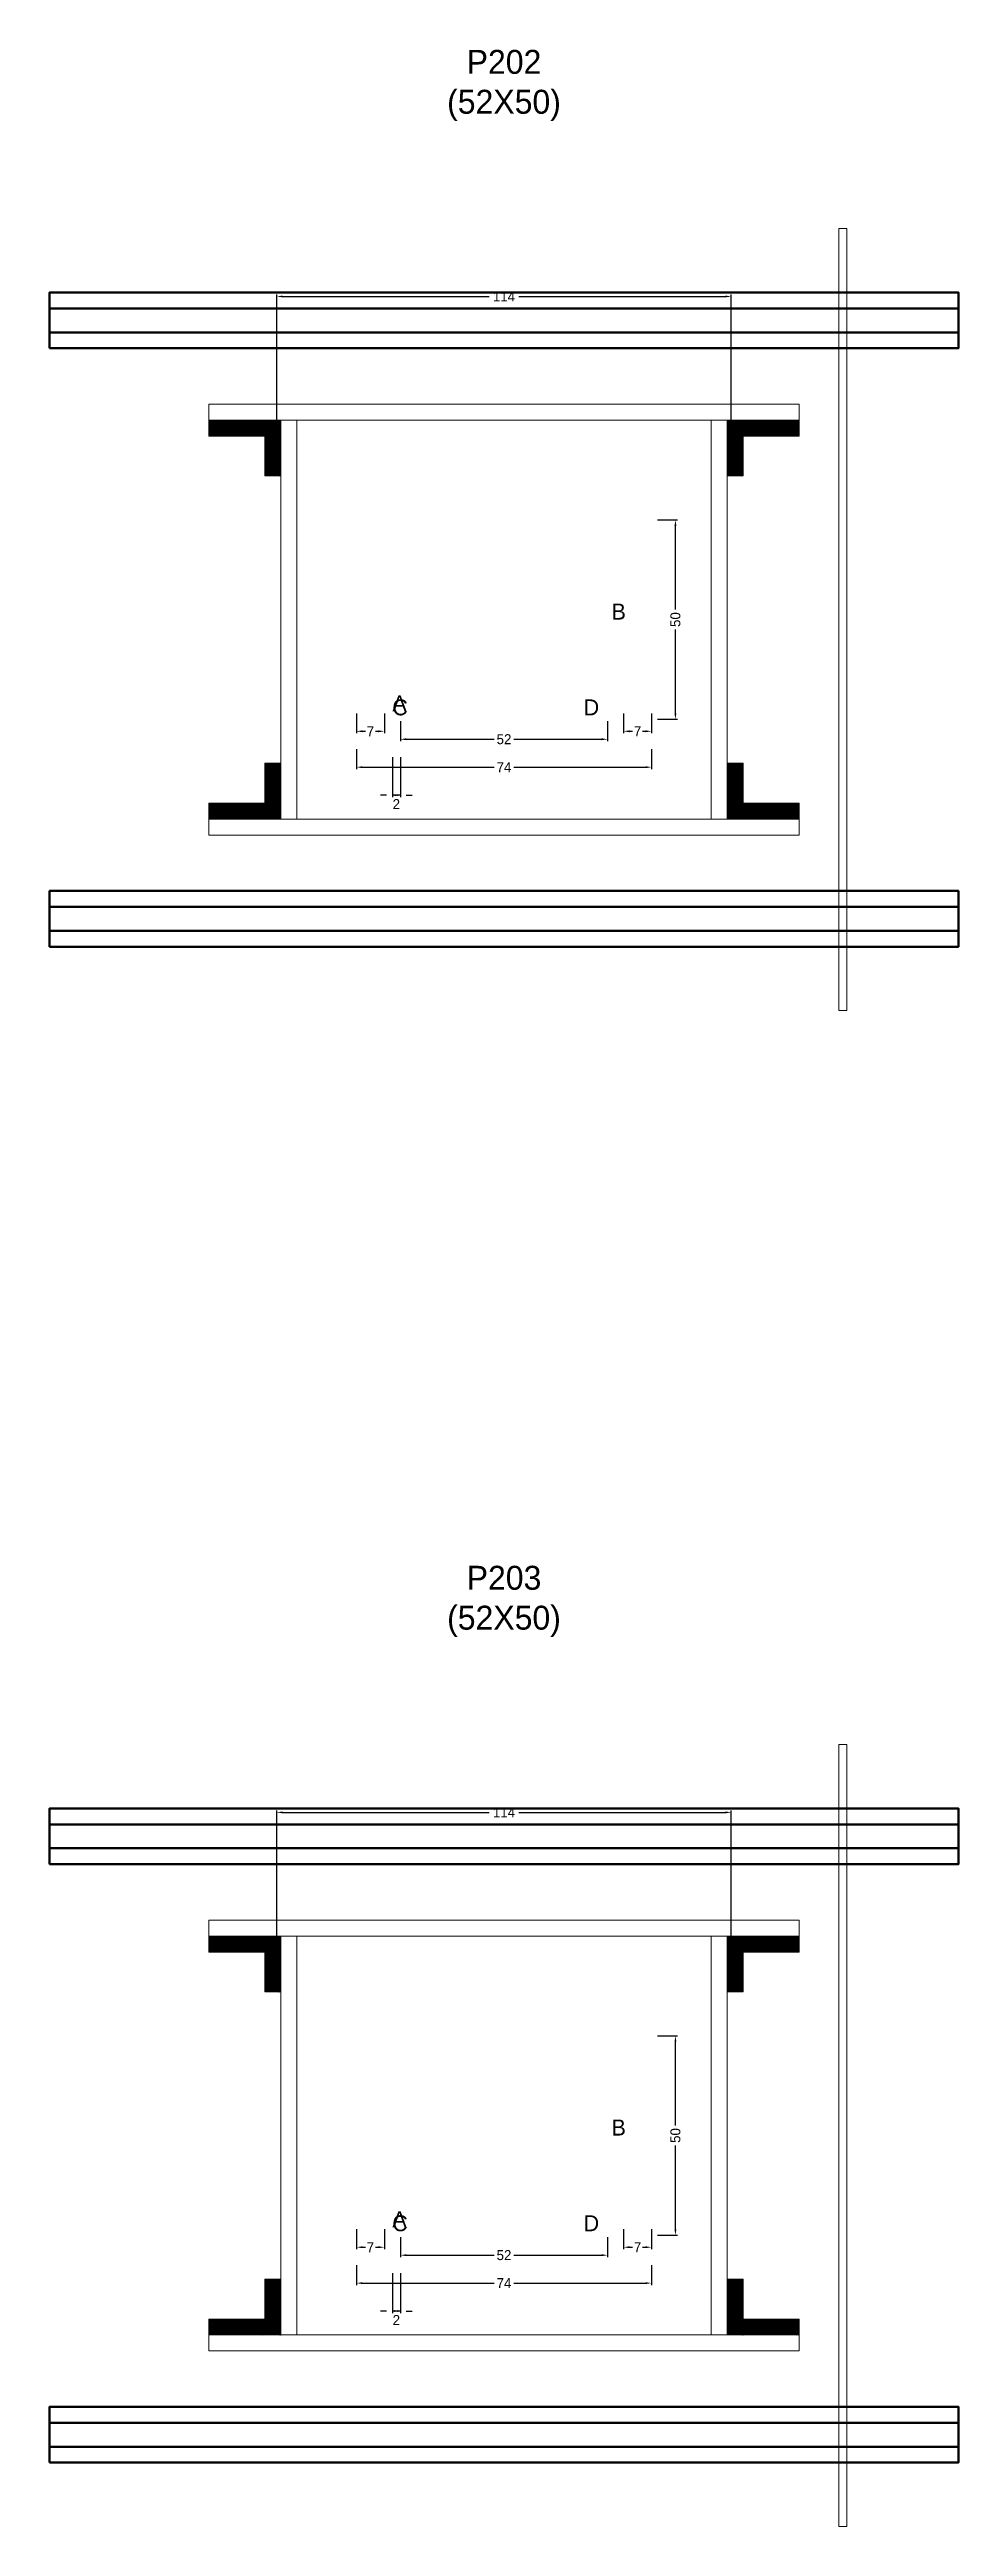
# Model space of a CAD drawing. Header units: centimetres. Extents: x -10500 to 4147, y -7606 to 295.
# Drawn here: x -114 to 114, y -1858 to -1237 of the extents above; entities that cross this region are included whole.
import ezdxf

# ---------------------------------------------------------------- set-up
doc = ezdxf.new("R2010")
doc.units = ezdxf.units.CM
for name, color, linetype in [('COTA', 241, 'Continuous'), ('GRAVATA', 224, 'Continuous'), ('Hachura', 251, 'Continuous'), ('NOMENCLATURA', 7, 'Continuous'), ('SARRAFO', 251, 'Continuous')]:
    doc.layers.add(name, color=color, linetype=linetype)
doc.dimstyles.new('cotax2', dxfattribs={"dimtxt": 2.5, "dimasz": 1.5, "dimexe": 0.5, "dimexo": 0.5, "dimgap": 0.5, "dimtad": 1, "dimcen": 2.5, "dimazin": 3, "dimtfac": 1, "dimtmove": 0, "dimatfit": 3})

msp = doc.modelspace()

# ---------------------------------------------------------------- texts
at = {"layer": 'NOMENCLATURA'}
for s, p in [('B', (27, -1380)), ('A', (-28, -1403)), ('C', (-28, -1404)), ('D', (20, -1404)), ('B', (27, -1760)), ('A', (-28, -1783)), ('C', (-28, -1784)), ('D', (20, -1784))]:
    msp.add_text(s, height=4, dxfattribs=at).set_placement(p)
at = {"layer": 'NOMENCLATURA', "char_height": 6, "attachment_point": 8}
for s, insert in [('P202\\P(52X50)', (0, -1255)), ('P203\\P(52X50)', (0, -1635))]:
    msp.add_mtext(s, dxfattribs=dict(at, insert=insert))

# ---------------------------------------------------------------- blocks, each defined once
blk = doc.blocks.new('_CLOSEDFILLED')
at = {"color": 0, "linetype": 'BYBLOCK'}
blk.add_solid([(-1, 0.16), (0, 0), (-1, -0.16)], dxfattribs=at)
blk = doc.blocks.new('*D144')
for p, q in [((-37, -1792.5), (-37, -1797.5)), ((37, -1792.5), (37, -1797.5)), ((-35.5, -1797), (-2.5, -1797)), ((2.5, -1797), (35.5, -1797))]:
    blk.add_line(p, q)
at = {"layer": 'Defpoints'}
for p in [(-37, -1792), (37, -1792), (-37, -1797)]:
    blk.add_point(p, dxfattribs=at)
at = {"layer": 'COTA', "xscale": 1.5, "yscale": 1.5, "rotation": 180}
blk.add_blockref('_CLOSEDFILLED', (-37, -1797), dxfattribs=at)
at = {"layer": 'COTA', "xscale": 1.5, "yscale": 1.5}
blk.add_blockref('_CLOSEDFILLED', (37, -1797), dxfattribs=at)
at = {"layer": 'COTA', "insert": (0, -1797), "char_height": 2.5, "attachment_point": 5}
blk.add_mtext('74', dxfattribs=at)
blk = doc.blocks.new('*D145')
for p, q in [((-26, -1785.5), (-26, -1790.5)), ((26, -1785.5), (26, -1790.5)), ((-24.5, -1790), (-2.5, -1790)), ((2.5, -1790), (24.5, -1790))]:
    blk.add_line(p, q)
at = {"layer": 'Defpoints'}
for p in [(-26, -1785), (26, -1785), (-26, -1790)]:
    blk.add_point(p, dxfattribs=at)
at = {"layer": 'COTA', "xscale": 1.5, "yscale": 1.5, "rotation": 180}
blk.add_blockref('_CLOSEDFILLED', (-26, -1790), dxfattribs=at)
at = {"layer": 'COTA', "xscale": 1.5, "yscale": 1.5}
blk.add_blockref('_CLOSEDFILLED', (26, -1790), dxfattribs=at)
at = {"layer": 'COTA', "insert": (0, -1790), "char_height": 2.5, "attachment_point": 5}
blk.add_mtext('52', dxfattribs=at)
blk = doc.blocks.new('*D146')
for p, q in [((38.5, -1735), (43.5, -1735)), ((43, -1757.5), (43, -1736.5)), ((43, -1783.5), (43, -1762.5)), ((38.5, -1785), (43.5, -1785))]:
    blk.add_line(p, q)
at = {"layer": 'Defpoints'}
for p in [(38, -1735), (38, -1785), (43, -1785)]:
    blk.add_point(p, dxfattribs=at)
at = {"layer": 'COTA', "xscale": 1.5, "yscale": 1.5}
for p, rotation in [((43, -1735), 90), ((43, -1785), 270)]:
    blk.add_blockref('_CLOSEDFILLED', p, dxfattribs=dict(at, rotation=rotation))
at = {"layer": 'COTA', "insert": (43, -1760), "char_height": 2.5, "attachment_point": 5, "rotation": 90}
blk.add_mtext('50', dxfattribs=at)
blk = doc.blocks.new('*D147')
for p, q in [((-37, -1783.5), (-37, -1788.5)), ((-35.5, -1788), (-34.75, -1788)), ((-32.25, -1788), (-31.5, -1788)), ((-30, -1783.5), (-30, -1788.5))]:
    blk.add_line(p, q)
at = {"layer": 'Defpoints'}
for p in [(-37, -1783), (-37, -1788), (-30, -1783)]:
    blk.add_point(p, dxfattribs=at)
at = {"layer": 'COTA', "xscale": 1.5, "yscale": 1.5, "rotation": 180}
blk.add_blockref('_CLOSEDFILLED', (-37, -1788), dxfattribs=at)
at = {"layer": 'COTA', "xscale": 1.5, "yscale": 1.5}
blk.add_blockref('_CLOSEDFILLED', (-30, -1788), dxfattribs=at)
at = {"layer": 'COTA', "insert": (-33.5, -1788), "char_height": 2.5, "attachment_point": 5}
blk.add_mtext('7', dxfattribs=at)
blk = doc.blocks.new('*D148')
for p, q in [((30, -1783.5), (30, -1788.5)), ((31.5, -1788), (32.25, -1788)), ((34.75, -1788), (35.5, -1788)), ((37, -1783.5), (37, -1788.5))]:
    blk.add_line(p, q)
at = {"layer": 'Defpoints'}
for p in [(30, -1783), (30, -1788), (37, -1783)]:
    blk.add_point(p, dxfattribs=at)
at = {"layer": 'COTA', "xscale": 1.5, "yscale": 1.5, "rotation": 180}
blk.add_blockref('_CLOSEDFILLED', (30, -1788), dxfattribs=at)
at = {"layer": 'COTA', "xscale": 1.5, "yscale": 1.5}
blk.add_blockref('_CLOSEDFILLED', (37, -1788), dxfattribs=at)
at = {"layer": 'COTA', "insert": (33.5, -1788), "char_height": 2.5, "attachment_point": 5}
blk.add_mtext('7', dxfattribs=at)
blk = doc.blocks.new('*D149')
for p, q in [((-57, -1718.5), (-57, -1678.5)), ((-55.5, -1679), (-3.75, -1679)), ((3.75, -1679), (55.5, -1679)), ((57, -1718.5), (57, -1678.5))]:
    blk.add_line(p, q)
at = {"layer": 'Defpoints'}
for p in [(-57, -1679), (-57, -1719), (57, -1719)]:
    blk.add_point(p, dxfattribs=at)
at = {"layer": 'COTA', "xscale": 1.5, "yscale": 1.5, "rotation": 180}
blk.add_blockref('_CLOSEDFILLED', (-57, -1679), dxfattribs=at)
at = {"layer": 'COTA', "xscale": 1.5, "yscale": 1.5}
blk.add_blockref('_CLOSEDFILLED', (57, -1679), dxfattribs=at)
at = {"layer": 'COTA', "insert": (0, -1679), "char_height": 2.5, "attachment_point": 5}
blk.add_mtext('114', dxfattribs=at)
blk = doc.blocks.new('*D118')
for p, q in [((-37, -1412.5), (-37, -1417.5)), ((37, -1412.5), (37, -1417.5)), ((-35.5, -1417), (-2.5, -1417)), ((2.5, -1417), (35.5, -1417))]:
    blk.add_line(p, q)
at = {"layer": 'Defpoints'}
for p in [(-37, -1412), (37, -1412), (-37, -1417)]:
    blk.add_point(p, dxfattribs=at)
at = {"layer": 'COTA', "xscale": 1.5, "yscale": 1.5, "rotation": 180}
blk.add_blockref('_CLOSEDFILLED', (-37, -1417), dxfattribs=at)
at = {"layer": 'COTA', "xscale": 1.5, "yscale": 1.5}
blk.add_blockref('_CLOSEDFILLED', (37, -1417), dxfattribs=at)
at = {"layer": 'COTA', "insert": (0, -1417), "char_height": 2.5, "attachment_point": 5}
blk.add_mtext('74', dxfattribs=at)
blk = doc.blocks.new('*D119')
for p, q in [((-26, -1405.5), (-26, -1410.5)), ((26, -1405.5), (26, -1410.5)), ((-24.5, -1410), (-2.5, -1410)), ((2.5, -1410), (24.5, -1410))]:
    blk.add_line(p, q)
at = {"layer": 'Defpoints'}
for p in [(-26, -1405), (26, -1405), (-26, -1410)]:
    blk.add_point(p, dxfattribs=at)
at = {"layer": 'COTA', "xscale": 1.5, "yscale": 1.5, "rotation": 180}
blk.add_blockref('_CLOSEDFILLED', (-26, -1410), dxfattribs=at)
at = {"layer": 'COTA', "xscale": 1.5, "yscale": 1.5}
blk.add_blockref('_CLOSEDFILLED', (26, -1410), dxfattribs=at)
at = {"layer": 'COTA', "insert": (0, -1410), "char_height": 2.5, "attachment_point": 5}
blk.add_mtext('52', dxfattribs=at)
blk = doc.blocks.new('*D120')
for p, q in [((38.5, -1355), (43.5, -1355)), ((43, -1377.5), (43, -1356.5)), ((43, -1403.5), (43, -1382.5)), ((38.5, -1405), (43.5, -1405))]:
    blk.add_line(p, q)
at = {"layer": 'Defpoints'}
for p in [(38, -1355), (38, -1405), (43, -1405)]:
    blk.add_point(p, dxfattribs=at)
at = {"layer": 'COTA', "xscale": 1.5, "yscale": 1.5}
for p, rotation in [((43, -1355), 90), ((43, -1405), 270)]:
    blk.add_blockref('_CLOSEDFILLED', p, dxfattribs=dict(at, rotation=rotation))
at = {"layer": 'COTA', "insert": (43, -1380), "char_height": 2.5, "attachment_point": 5, "rotation": 90}
blk.add_mtext('50', dxfattribs=at)
blk = doc.blocks.new('*D121')
for p, q in [((-37, -1403.5), (-37, -1408.5)), ((-35.5, -1408), (-34.75, -1408)), ((-32.25, -1408), (-31.5, -1408)), ((-30, -1403.5), (-30, -1408.5))]:
    blk.add_line(p, q)
at = {"layer": 'Defpoints'}
for p in [(-37, -1403), (-30, -1403), (-37, -1408)]:
    blk.add_point(p, dxfattribs=at)
at = {"layer": 'COTA', "xscale": 1.5, "yscale": 1.5, "rotation": 180}
blk.add_blockref('_CLOSEDFILLED', (-37, -1408), dxfattribs=at)
at = {"layer": 'COTA', "xscale": 1.5, "yscale": 1.5}
blk.add_blockref('_CLOSEDFILLED', (-30, -1408), dxfattribs=at)
at = {"layer": 'COTA', "insert": (-33.5, -1408), "char_height": 2.5, "attachment_point": 5}
blk.add_mtext('7', dxfattribs=at)
blk = doc.blocks.new('*D122')
for p, q in [((30, -1403.5), (30, -1408.5)), ((31.5, -1408), (32.25, -1408)), ((34.75, -1408), (35.5, -1408)), ((37, -1403.5), (37, -1408.5))]:
    blk.add_line(p, q)
at = {"layer": 'Defpoints'}
for p in [(30, -1403), (37, -1403), (30, -1408)]:
    blk.add_point(p, dxfattribs=at)
at = {"layer": 'COTA', "xscale": 1.5, "yscale": 1.5, "rotation": 180}
blk.add_blockref('_CLOSEDFILLED', (30, -1408), dxfattribs=at)
at = {"layer": 'COTA', "xscale": 1.5, "yscale": 1.5}
blk.add_blockref('_CLOSEDFILLED', (37, -1408), dxfattribs=at)
at = {"layer": 'COTA', "insert": (33.5, -1408), "char_height": 2.5, "attachment_point": 5}
blk.add_mtext('7', dxfattribs=at)
blk = doc.blocks.new('*D123')
for p, q in [((-57, -1338.5), (-57, -1298.5)), ((-55.5, -1299), (-3.75, -1299)), ((3.75, -1299), (55.5, -1299)), ((57, -1338.5), (57, -1298.5))]:
    blk.add_line(p, q)
at = {"layer": 'Defpoints'}
for p in [(-57, -1299), (-57, -1339), (57, -1339)]:
    blk.add_point(p, dxfattribs=at)
at = {"layer": 'COTA', "xscale": 1.5, "yscale": 1.5, "rotation": 180}
blk.add_blockref('_CLOSEDFILLED', (-57, -1299), dxfattribs=at)
at = {"layer": 'COTA', "xscale": 1.5, "yscale": 1.5}
blk.add_blockref('_CLOSEDFILLED', (57, -1299), dxfattribs=at)
at = {"layer": 'COTA', "insert": (0, -1299), "char_height": 2.5, "attachment_point": 5}
blk.add_mtext('114', dxfattribs=at)

# ---------------------------------------------------------------- dimensions: what is measured, and where the dimension line sits
at = {"layer": 'COTA'}
for base, p1, p2, picture, middle in [((-57, -1299), (-57, -1339), (57, -1339), '*D123', (0, -1299)), ((-37, -1408), (-37, -1403), (-30, -1403), '*D121', (-33.5, -1408)), ((30, -1408), (30, -1403), (37, -1403), '*D122', (33.5, -1408)), ((-26, -1410), (-26, -1405), (26, -1405), '*D119', (0, -1410)), ((-37, -1417), (-37, -1412), (37, -1412), '*D118', (0, -1417)), ((-57, -1679), (-57, -1719), (57, -1719), '*D149', (0, -1679)), ((-37, -1788), (-37, -1783), (-30, -1783), '*D147', (-33.5, -1788)), ((-26, -1790), (-26, -1785), (26, -1785), '*D145', (0, -1790)), ((30, -1788), (30, -1783), (37, -1783), '*D148', (33.5, -1788)), ((-37, -1797), (-37, -1792), (37, -1792), '*D144', (0, -1797))]:
    dim = msp.add_linear_dim(base=base, p1=p1, p2=p2, dimstyle='cotax2', dxfattribs=at)
    dim.commit()
    dim.dimension.update_dxf_attribs({"geometry": picture, "text_midpoint": middle})
for base, p1, p2, picture, middle in [((43, -1405), (38, -1405), (38, -1355), '*D120', (43, -1380)), ((43, -1785), (38, -1785), (38, -1735), '*D146', (43, -1760))]:
    dim = msp.add_linear_dim(base=base, p1=p1, p2=p2, angle=90, dimstyle='cotax2', dxfattribs=at)
    dim.commit()
    dim.dimension.update_dxf_attribs({"geometry": picture, "text_midpoint": middle})
for base, p1, p2 in [((-26, -1424), (-26, -1414), (-28, -1414)), ((-26, -1804), (-26, -1794), (-28, -1794))]:
    msp.add_linear_dim(base=base, p1=p1, p2=p2, dimstyle='cotax2', dxfattribs=at).render()

# ---------------------------------------------------------------- hatches: boundary and pattern name
at = {"layer": 'SARRAFO'}
h = msp.add_hatch(dxfattribs=at)
h.set_pattern_fill('SOLID', scale=2)
h.paths.add_polyline_path([(-74, -1334), (-60, -1334), (-60, -1330), (-74, -1330)])
h = msp.add_hatch(dxfattribs=at)
h.set_pattern_fill('SOLID', scale=2)
h.paths.add_polyline_path([(-60, -1344), (-56, -1344), (-56, -1330), (-60, -1330)])
h = msp.add_hatch(dxfattribs=at)
h.set_pattern_fill('SOLID', scale=2)
h.paths.add_polyline_path([(56, -1344), (60, -1344), (60, -1330), (56, -1330)])
h = msp.add_hatch(dxfattribs=at)
h.set_pattern_fill('SOLID', scale=2)
h.paths.add_polyline_path([(60, -1334), (74, -1334), (74, -1330), (60, -1330)])
h = msp.add_hatch(dxfattribs=at)
h.set_pattern_fill('SOLID', scale=2)
h.paths.add_polyline_path([(-60, -1430), (-56, -1430), (-56, -1416), (-60, -1416)])
h = msp.add_hatch(dxfattribs=at)
h.set_pattern_fill('SOLID', scale=2)
h.paths.add_polyline_path([(56, -1430), (60, -1430), (60, -1416), (56, -1416)])
h = msp.add_hatch(dxfattribs=at)
h.set_pattern_fill('SOLID', scale=2)
h.paths.add_polyline_path([(-74, -1430), (-60, -1430), (-60, -1426), (-74, -1426)])
h = msp.add_hatch(dxfattribs=at)
h.set_pattern_fill('SOLID', scale=2)
h.paths.add_polyline_path([(60, -1430), (74, -1430), (74, -1426), (60, -1426)])
h = msp.add_hatch(dxfattribs=at)
h.set_pattern_fill('SOLID', scale=2)
h.paths.add_polyline_path([(-74, -1714), (-60, -1714), (-60, -1710), (-74, -1710)])
h = msp.add_hatch(dxfattribs=at)
h.set_pattern_fill('SOLID', scale=2)
h.paths.add_polyline_path([(-60, -1724), (-56, -1724), (-56, -1710), (-60, -1710)])
h = msp.add_hatch(dxfattribs=at)
h.set_pattern_fill('SOLID', scale=2)
h.paths.add_polyline_path([(56, -1724), (60, -1724), (60, -1710), (56, -1710)])
h = msp.add_hatch(dxfattribs=at)
h.set_pattern_fill('SOLID', scale=2)
h.paths.add_polyline_path([(60, -1714), (74, -1714), (74, -1710), (60, -1710)])
h = msp.add_hatch(dxfattribs=at)
h.set_pattern_fill('SOLID', scale=2)
h.paths.add_polyline_path([(-60, -1810), (-56, -1810), (-56, -1796), (-60, -1796)])
h = msp.add_hatch(dxfattribs=at)
h.set_pattern_fill('SOLID', scale=2)
h.paths.add_polyline_path([(56, -1810), (60, -1810), (60, -1796), (56, -1796)])
h = msp.add_hatch(dxfattribs=at)
h.set_pattern_fill('SOLID', scale=2)
h.paths.add_polyline_path([(-74, -1810), (-60, -1810), (-60, -1806), (-74, -1806)])
h = msp.add_hatch(dxfattribs=at)
h.set_pattern_fill('SOLID', scale=2)
h.paths.add_polyline_path([(60, -1810), (74, -1810), (74, -1806), (60, -1806)])

# ---------------------------------------------------------------- linework, layer by layer
at = {"layer": 'GRAVATA', "lineweight": 50}
for points in [[(-114, -1312), (114, -1312), (114, -1298), (-114, -1298)], [(-114, -1308), (114, -1308), (114, -1302), (-114, -1302)], [(-114, -1462), (114, -1462), (114, -1448), (-114, -1448)], [(-114, -1458), (114, -1458), (114, -1452), (-114, -1452)], [(-114, -1692), (114, -1692), (114, -1678), (-114, -1678)], [(-114, -1688), (114, -1688), (114, -1682), (-114, -1682)], [(-114, -1842), (114, -1842), (114, -1828), (-114, -1828)], [(-114, -1838), (114, -1838), (114, -1832), (-114, -1832)]]:
    msp.add_lwpolyline(points, close=True, dxfattribs=at)
at = {"layer": 'Hachura', "lineweight": 13}
for points in [[(84, -1478), (86, -1478), (86, -1282), (84, -1282)], [(84, -1858), (86, -1858), (86, -1662), (84, -1662)]]:
    msp.add_lwpolyline(points, close=True, dxfattribs=at)
at = {"layer": 'Hachura', "lineweight": 18}
for points in [[(-74, -1330), (74, -1330), (74, -1326), (-74, -1326)], [(-56, -1430), (-52, -1430), (-52, -1330), (-56, -1330)], [(52, -1430), (56, -1430), (56, -1330), (52, -1330)], [(-74, -1434), (74, -1434), (74, -1430), (-74, -1430)], [(-74, -1710), (74, -1710), (74, -1706), (-74, -1706)], [(-56, -1810), (-52, -1810), (-52, -1710), (-56, -1710)], [(52, -1810), (56, -1810), (56, -1710), (52, -1710)], [(-74, -1814), (74, -1814), (74, -1810), (-74, -1810)]]:
    msp.add_lwpolyline(points, close=True, dxfattribs=at)
at = {"layer": 'SARRAFO', "lineweight": 13}
for points in [[(-74, -1334), (-60, -1334), (-60, -1330), (-74, -1330)], [(-60, -1344), (-56, -1344), (-56, -1330), (-60, -1330)], [(56, -1344), (60, -1344), (60, -1330), (56, -1330)], [(60, -1334), (74, -1334), (74, -1330), (60, -1330)], [(-60, -1430), (-56, -1430), (-56, -1416), (-60, -1416)], [(56, -1430), (60, -1430), (60, -1416), (56, -1416)], [(-74, -1430), (-60, -1430), (-60, -1426), (-74, -1426)], [(60, -1430), (74, -1430), (74, -1426), (60, -1426)], [(-74, -1714), (-60, -1714), (-60, -1710), (-74, -1710)], [(-60, -1724), (-56, -1724), (-56, -1710), (-60, -1710)], [(56, -1724), (60, -1724), (60, -1710), (56, -1710)], [(60, -1714), (74, -1714), (74, -1710), (60, -1710)], [(-60, -1810), (-56, -1810), (-56, -1796), (-60, -1796)], [(56, -1810), (60, -1810), (60, -1796), (56, -1796)], [(-74, -1810), (-60, -1810), (-60, -1806), (-74, -1806)], [(60, -1810), (74, -1810), (74, -1806), (60, -1806)]]:
    msp.add_lwpolyline(points, close=True, dxfattribs=at)

msp.set_redraw_order([(e.dxf.handle, doc.entitydb.next_handle()) for e in msp.query("TEXT MTEXT ATTDEF DIMENSION ARC_DIMENSION")])  # texts and dimensions are drawn at this point

doc.saveas('drawing.dxf')
